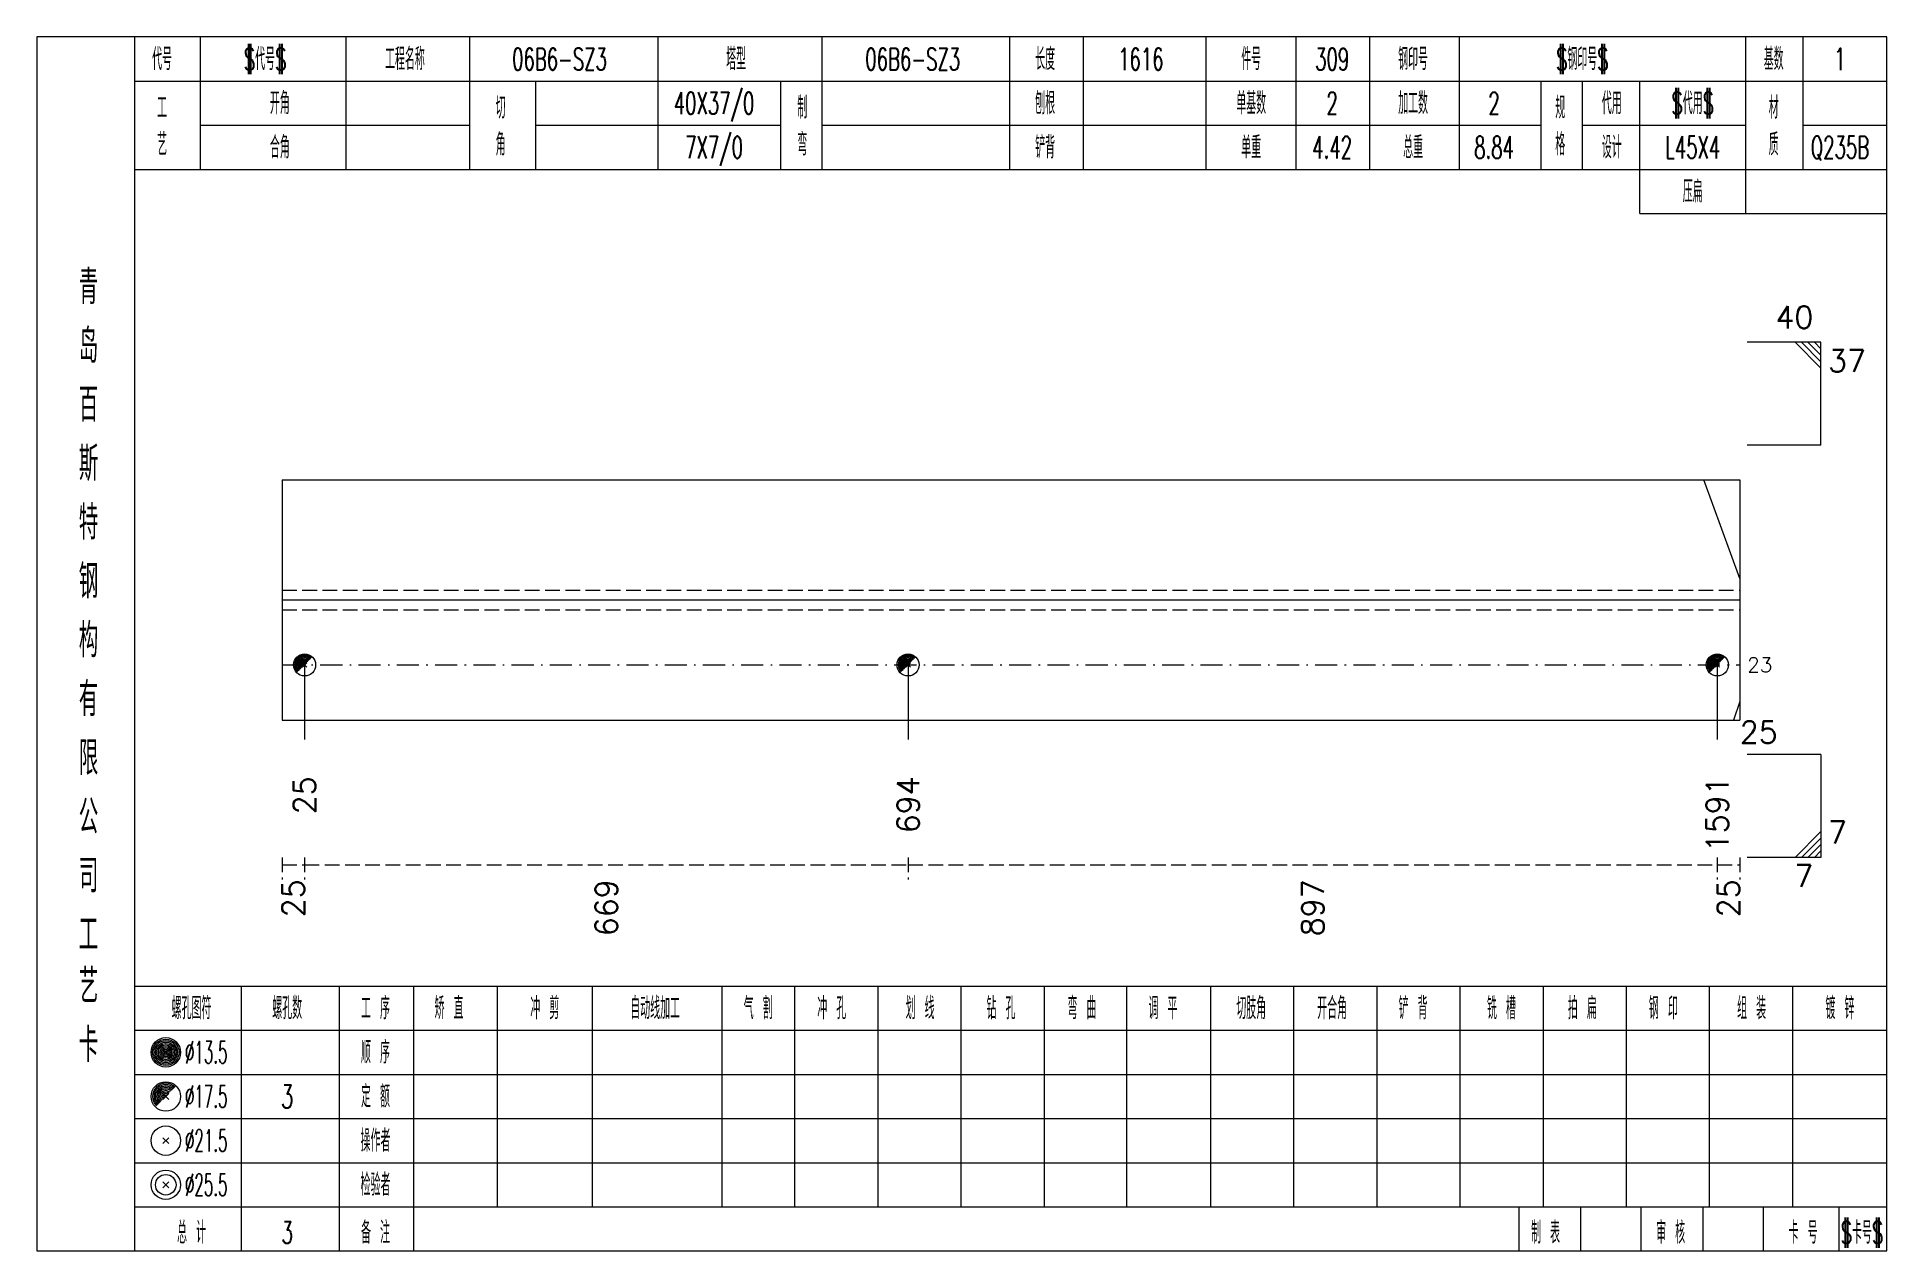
# Model space of a CAD drawing. Extents: x -533 to 8774, y 0 to 7979.
# Drawn here: x 0 to 251.4, y 6167.7 to 6332.7 of the extents above; entities that cross this region are included whole.
import ezdxf
from ezdxf.enums import TextEntityAlignment as Align

# ---------------------------------------------------------------- set-up
doc = ezdxf.new("R2010")
doc.units = 0
doc.header["$MEASUREMENT"] = 0
doc.linetypes.add('一点画线', pattern=[5.2, 3, -1, 0.2, -1])
doc.linetypes.add('虚线', pattern=[2.75, 2, -0.75])
doc.layers.get('0').update_dxf_attribs({"linetype": 'CONTINUOUS', "lineweight": 25})
for name, color, linetype, lineweight in [('1', 7, 'CONTINUOUS', 25), ('4', 7, 'CONTINUOUS', 25), ('5', 7, 'CONTINUOUS', 25)]:
    doc.layers.add(name, color=color, linetype=linetype, lineweight=lineweight)
doc.styles.get("Standard").update_dxf_attribs({"font": 'simplex.shx', "width": 0.7, "height": 3, "bigfont": 'gbhzfs.shx'})

msp = doc.modelspace()

# ---------------------------------------------------------------- texts
at = {"color": 7, "linetype": 'Continuous', "lineweight": 13}
msp.add_text('40', height=3, dxfattribs=at).set_placement((241.4, 6292.24), align=Align.BOTTOM_RIGHT)
msp.add_text('37', height=3, dxfattribs=at).set_placement((243.4, 6290.24), align=Align.TOP_LEFT)
msp.add_text('23', height=2, dxfattribs=at).set_placement((232.4, 6247.4), align=Align.MIDDLE_LEFT)
msp.add_text('7', height=3, dxfattribs=at).set_placement((243.4, 6222.24), align=Align.BOTTOM_LEFT)
msp.add_text('7', height=3, dxfattribs=at).set_placement((241.4, 6220.24), align=Align.TOP_RIGHT)
at = {"color": 8, "linetype": 'Continuous', "lineweight": 9}
for s, p in [('25', (34.83, 6218.24)), ('669', (77.37, 6218.24)), ('897', (173.36, 6218.24)), ('25', (229.87, 6218.24))]:
    msp.add_text(s, height=3, rotation=90, dxfattribs=at).set_placement(p, align=Align.MIDDLE_RIGHT)
at = {"layer": '1', "color": 7, "linetype": 'Continuous', "lineweight": 13}
msp.add_text('25', height=3, dxfattribs=at).set_placement((231.4, 6238.24), align=Align.MIDDLE_LEFT)
for s, p in [('25', (36.36, 6232.24)), ('694', (118.38, 6232.24)), ('1591', (228.34, 6232.24))]:
    msp.add_text(s, height=3, rotation=90, dxfattribs=at).set_placement(p, align=Align.MIDDLE_RIGHT)
at = {"layer": '4', "color": 1, "linetype": 'Continuous', "lineweight": 13}
for s, height, width, p in [('代号', 3, 0.6, (17, 6329.74)), ('$代号$', 3, 0.6, (31, 6329.74)), ('工程名称', 3, 0.6, (50, 6329.74)), ('06B6-SZ3', 3, 0.6, (71, 6329.74)), ('塔型', 3, 0.6, (95, 6329.74)), ('06B6-SZ3', 3, 0.6, (119, 6329.74)), ('长度', 3, 0.6, (137, 6329.74)), ('1616', 3, 0.6, (150, 6329.74)), ('件号', 3, 0.6, (165, 6329.74)), ('309', 3, 0.6, (176, 6329.74)), ('钢印号', 3, 0.6, (187, 6329.74)), ('$钢印号$', 3, 0.6, (210, 6329.74)), ('基数', 3, 0.6, (236, 6329.74)), ('1', 3, 0.6, (245, 6329.74)), ('开角', 3, 0.6, (33, 6323.74)), ('40X37/0', 3, 0.6, (92, 6323.74)), ('刨根', 3, 0.6, (137, 6323.74)), ('单基数', 3, 0.6, (165, 6323.74)), ('2', 3, 0.6, (176, 6323.74)), ('加工数', 3, 0.6, (187, 6323.74)), ('2', 3, 0.6, (198, 6323.74)), ('代用', 3, 0.6, (214, 6323.74)), ('$代用$', 3, 0.6, (225, 6323.74)), ('工', 3, 0.6, (17, 6323.14)), ('切', 3, 0.6, (63, 6323.14)), ('制', 3, 0.6, (104, 6323.14)), ('规', 3, 0.6, (207, 6323.14)), ('材', 3, 0.6, (236, 6323.14)), ('艺', 3, 0.6, (17, 6318.14)), ('合角', 3, 0.6, (33, 6317.74)), ('角', 3, 0.6, (63, 6318.14)), ('7X7/0', 3, 0.6, (92, 6317.74)), ('弯', 3, 0.6, (104, 6318.14)), ('铲背', 3, 0.6, (137, 6317.74)), ('单重', 3, 0.6, (165, 6317.74)), ('4.42', 3, 0.6, (176, 6317.74)), ('总重', 3, 0.6, (187, 6317.74)), ('8.84', 3, 0.6, (198, 6317.74)), ('格', 3, 0.6, (207, 6318.14)), ('设计', 3, 0.6, (214, 6317.74)), ('L45X4', 3, 0.6, (225, 6317.74)), ('质', 3, 0.6, (236, 6318.14)), ('Q235B', 3, 0.6, (245, 6317.74)), ('压扁', 3, 0.6, (225, 6311.74)), ('青', 4.6, 0.8, (7, 6298.74)), ('岛', 4.6, 0.8, (7, 6290.74)), ('百', 4.6, 0.8, (7, 6282.74)), ('斯', 4.6, 0.8, (7, 6274.74)), ('特', 4.6, 0.8, (7, 6266.74)), ('钢', 4.6, 0.8, (7, 6258.74)), ('构', 4.6, 0.8, (7, 6250.74)), ('有', 4.6, 0.8, (7, 6242.74)), ('限', 4.6, 0.8, (7, 6234.74)), ('公', 4.6, 0.8, (7, 6226.74)), ('司', 4.6, 0.8, (7, 6218.74)), ('工', 4.6, 0.8, (7, 6210.74)), ('艺', 4.6, 0.8, (7, 6203.74)), ('螺孔图符', 3, 0.6, (21, 6200.74)), ('螺孔数', 3, 0.6, (34, 6200.74)), ('工 序', 3, 0.6, (46, 6200.74)), ('矫 直', 3, 0.6, (56, 6200.74)), ('冲 剪', 3, 0.6, (69, 6200.74)), ('自动线加工', 3, 0.6, (84, 6200.74)), ('气 割', 3, 0.6, (98, 6200.74)), ('冲 孔', 3, 0.6, (108, 6200.74)), ('划 线', 3, 0.6, (120, 6200.74)), ('钻 孔', 3, 0.6, (131, 6200.74)), ('弯 曲', 3, 0.6, (142, 6200.74)), ('调 平', 3, 0.6, (153, 6200.74)), ('切肢角', 3, 0.6, (165, 6200.74)), ('开合角', 3, 0.6, (176, 6200.74)), ('铲 背', 3, 0.6, (187, 6200.74)), ('铣 槽', 3, 0.6, (199, 6200.74)), ('拍 扁', 3, 0.6, (210, 6200.74)), ('钢 印', 3, 0.6, (221, 6200.74)), ('组 装', 3, 0.6, (233, 6200.74)), ('镀 锌', 3, 0.6, (245, 6200.74)), ('卡', 4.6, 0.8, (7, 6195.74)), ('%%C13.5', 3, 0.5, (23, 6194.74)), ('顺 序', 3, 0.6, (46, 6194.74)), ('%%C17.5', 3, 0.5, (23, 6188.74)), ('3', 3.2, 0.6, (34, 6188.74)), ('定 额', 3, 0.6, (46, 6188.74)), ('操作者', 3, 0.6, (46, 6182.74)), ('%%C21.5', 3, 0.5, (23, 6182.74)), ('%%C25.5', 3, 0.5, (23, 6176.74)), ('检验者', 3, 0.6, (46, 6176.74)), ('总 计', 3, 0.6, (21, 6170.24)), ('备 注', 3, 0.6, (46, 6170.24)), ('制 表', 3, 0.6, (205, 6170.24)), ('审 核', 3, 0.6, (222, 6170.24)), ('卡 号', 3, 0.6, (240, 6170.24)), ('$卡号$', 3, 0.6, (248, 6170.24)), ('3', 3, 0.6, (34, 6170.24))]:
    msp.add_text(s, height=height, dxfattribs=dict(at, width=width)).set_placement(p, align=Align.MIDDLE_CENTER)

# ---------------------------------------------------------------- blocks, each defined once
blk = doc.blocks.new('孔17.5')
at = {"layer": '5', "color": 7, "linetype": 'Continuous', "lineweight": 0}
for p, q in [((-0.2, -0.2), (0.2, 0.2)), ((-0.2, 0.2), (0.2, -0.2))]:
    blk.add_line(p, q, dxfattribs=at)
at = {"layer": '5', "color": 7, "linetype": 'Continuous', "lineweight": 13}
blk.add_circle((0, 0), 1, dxfattribs=at)
for radius in [0.9, 0.8, 0.7, 0.6, 0.5, 0.4, 0.3, 0.2, 0.1]:
    blk.add_arc((0, 0), radius, 45, 225, dxfattribs=at)

# ---------------------------------------------------------------- linework, layer by layer
at = {"color": 7, "linetype": 'Continuous', "lineweight": 13}
for p, q in [((242.4, 6291.24), (232.4, 6291.24)), ((238.9, 6291.24), (242.4, 6287.74)), ((239.78, 6291.24), (242.4, 6288.61)), ((240.65, 6291.24), (242.4, 6289.49)), ((241.53, 6291.24), (242.4, 6290.36)), ((242.4, 6277.24), (242.4, 6291.24)), ((242.4, 6277.24), (232.4, 6277.24)), ((231.4, 6259.14), (226.5, 6272.57)), ((36.36, 6247.4), (36.36, 6237.24)), ((118.38, 6247.4), (118.38, 6237.24)), ((228.34, 6247.4), (228.34, 6237.24)), ((231.4, 6242.44), (230.54, 6239.9)), ((242.4, 6235.24), (232.4, 6235.24)), ((242.4, 6235.24), (242.4, 6221.24)), ((238.9, 6221.24), (242.4, 6224.74)), ((239.78, 6221.24), (242.4, 6223.86)), ((240.65, 6221.24), (242.4, 6222.99)), ((242.4, 6221.24), (232.4, 6221.24)), ((241.53, 6221.24), (242.4, 6222.11))]:
    msp.add_line(p, q, dxfattribs=at)
at = {"color": 7, "linetype": 'Continuous', "lineweight": 18}
for p, q in [((33.3, 6272.57), (33.3, 6239.9)), ((33.3, 6272.57), (231.4, 6272.57)), ((231.4, 6272.57), (231.4, 6239.9)), ((33.3, 6256.24), (231.4, 6256.24))]:
    msp.add_line(p, q, dxfattribs=at)
at = {"color": 1, "linetype": '虚线', "lineweight": 18}
for p, q in [((33.3, 6257.57), (231.4, 6257.57)), ((33.3, 6254.9), (231.4, 6254.9))]:
    msp.add_line(p, q, dxfattribs=at)
at = {"color": 3, "linetype": '一点画线', "lineweight": 13}
msp.add_line((33.3, 6247.4), (231.4, 6247.4), dxfattribs=at)
at = {"color": 8, "linetype": '虚线', "lineweight": 9}
for p, q in [((33.3, 6221.24), (33.3, 6218.24)), ((33.3, 6220.24), (36.36, 6220.24)), ((36.36, 6221.24), (36.36, 6218.24)), ((36.36, 6221.24), (36.36, 6218.24)), ((36.36, 6220.24), (118.38, 6220.24)), ((118.38, 6221.24), (118.38, 6218.24)), ((118.38, 6221.24), (118.38, 6218.24)), ((118.38, 6220.24), (228.34, 6220.24)), ((228.34, 6221.24), (228.34, 6218.24)), ((228.34, 6221.24), (228.34, 6218.24)), ((228.34, 6220.24), (231.4, 6220.24)), ((231.4, 6221.24), (231.4, 6218.24))]:
    msp.add_line(p, q, dxfattribs=at)
at = {"layer": '1', "color": 7, "linetype": 'Continuous', "lineweight": 18}
msp.add_line((33.3, 6239.9), (231.4, 6239.9), dxfattribs=at)
at = {"layer": '4', "color": 1, "linetype": 'Continuous', "lineweight": 18}
for p, q in [((13.3, 6167.74), (13.3, 6332.74)), ((22.2, 6314.74), (22.2, 6332.74)), ((42, 6314.74), (42, 6332.74)), ((58.8, 6314.74), (58.8, 6332.74)), ((84.4, 6314.74), (84.4, 6332.74)), ((106.7, 6314.74), (106.7, 6332.74)), ((132.2, 6314.74), (132.2, 6332.74)), ((142.2, 6314.74), (142.2, 6332.74)), ((158.9, 6314.74), (158.9, 6332.74)), ((171.1, 6314.74), (171.1, 6332.74)), ((181.1, 6314.74), (181.1, 6332.74)), ((193.3, 6314.74), (193.3, 6332.74)), ((232.2, 6308.74), (232.2, 6332.74)), ((240, 6314.74), (240, 6332.74)), ((13.3, 6326.74), (251.4, 6326.74)), ((67.8, 6314.74), (67.8, 6326.74)), ((101.1, 6314.74), (101.1, 6326.74)), ((204.4, 6314.74), (204.4, 6326.74)), ((210, 6314.74), (210, 6326.74)), ((217.8, 6308.74), (217.8, 6326.74)), ((22.2, 6320.74), (58.8, 6320.74)), ((67.8, 6320.74), (101.1, 6320.74)), ((106.7, 6320.74), (204.4, 6320.74)), ((210, 6320.74), (232.2, 6320.74)), ((240, 6320.74), (251.4, 6320.74)), ((13.3, 6314.74), (251.4, 6314.74)), ((217.8, 6308.74), (251.4, 6308.74)), ((13.3, 6203.74), (251.4, 6203.74)), ((27.8, 6167.74), (27.8, 6203.74)), ((41.1, 6167.74), (41.1, 6203.74)), ((51.2, 6167.74), (51.2, 6203.74)), ((62.6, 6173.74), (62.6, 6203.74)), ((75.5, 6173.74), (75.5, 6203.74)), ((93.1, 6173.74), (93.1, 6203.74)), ((103, 6173.74), (103, 6203.74)), ((114.3, 6173.74), (114.3, 6203.74)), ((125.6, 6173.74), (125.6, 6203.74)), ((136.9, 6173.74), (136.9, 6203.74)), ((148.1, 6173.74), (148.1, 6203.74)), ((159.5, 6173.74), (159.5, 6203.74)), ((170.8, 6173.74), (170.8, 6203.74)), ((182.1, 6173.74), (182.1, 6203.74)), ((193.4, 6173.74), (193.4, 6203.74)), ((204.7, 6173.74), (204.7, 6203.74)), ((216, 6173.74), (216, 6203.74)), ((227.3, 6173.74), (227.3, 6203.74)), ((238.6, 6173.74), (238.6, 6203.74)), ((13.3, 6197.74), (251.4, 6197.74)), ((13.3, 6191.74), (251.4, 6191.74)), ((13.3, 6185.74), (251.4, 6185.74)), ((13.3, 6179.74), (251.4, 6179.74)), ((13.3, 6173.74), (251.4, 6173.74)), ((201.4, 6167.74), (201.4, 6173.74)), ((209.8, 6167.74), (209.8, 6173.74)), ((218, 6167.74), (218, 6173.74)), ((226.4, 6167.74), (226.4, 6173.74)), ((234.6, 6167.74), (234.6, 6173.74)), ((244.9, 6167.74), (244.9, 6173.74))]:
    msp.add_line(p, q, dxfattribs=at)
at = {"layer": '4', "color": 7, "linetype": 'Continuous', "lineweight": 13}
for p, q in [((17.3, 6194.54), (17.7, 6194.94)), ((17.7, 6194.54), (17.3, 6194.94)), ((17.1, 6182.34), (17.9, 6183.14)), ((17.9, 6182.34), (17.1, 6183.14)), ((17.1, 6176.34), (17.9, 6177.14)), ((17.9, 6176.34), (17.1, 6177.14))]:
    msp.add_line(p, q, dxfattribs=at)
at = {"layer": '4', "color": 7, "linetype": 'Continuous', "lineweight": 0}
for p, q in [((17.1, 6188.34), (17.9, 6189.14)), ((17.1, 6189.14), (17.9, 6188.34))]:
    msp.add_line(p, q, dxfattribs=at)
at = {"layer": '4', "color": 1, "linetype": 'Continuous', "lineweight": 18}
msp.add_lwpolyline([(0, 6332.74), (0, 6167.74), (251.4, 6167.74), (251.4, 6332.74)], close=True, dxfattribs=at)
at = {"layer": '4', "color": 7, "linetype": 'Continuous', "lineweight": 13}
for centre, radius in [((17.5, 6194.74), 2), ((17.5, 6194.74), 1.8), ((17.5, 6194.74), 1.6), ((17.5, 6194.74), 1.4), ((17.5, 6194.74), 1.2), ((17.5, 6194.74), 1), ((17.5, 6194.74), 0.8), ((17.5, 6194.74), 0.6), ((17.5, 6194.74), 0.4), ((17.5, 6194.74), 0.2), ((17.5, 6188.74), 2), ((17.5, 6182.74), 2), ((17.5, 6176.74), 2), ((17.5, 6176.74), 1.4)]:
    msp.add_circle(centre, radius, dxfattribs=at)
for radius in [1.8, 1.6, 1.4, 1.2, 1, 0.8, 0.6, 0.4, 0.2]:
    msp.add_arc((17.5, 6188.74), radius, 45, 225, dxfattribs=at)

# ---------------------------------------------------------------- block references
at = {"layer": '1', "color": 7, "linetype": 'Continuous', "lineweight": 13, "xscale": 1.5, "yscale": 1.5, "zscale": 1.5}
for p in [(36.36, 6247.4), (118.38, 6247.4), (228.34, 6247.4)]:
    msp.add_blockref('孔17.5', p, dxfattribs=at)

msp.set_redraw_order([(e.dxf.handle, doc.entitydb.next_handle()) for e in msp.query("TEXT MTEXT ATTDEF DIMENSION ARC_DIMENSION")])  # texts and dimensions are drawn at this point

doc.saveas('drawing.dxf')
